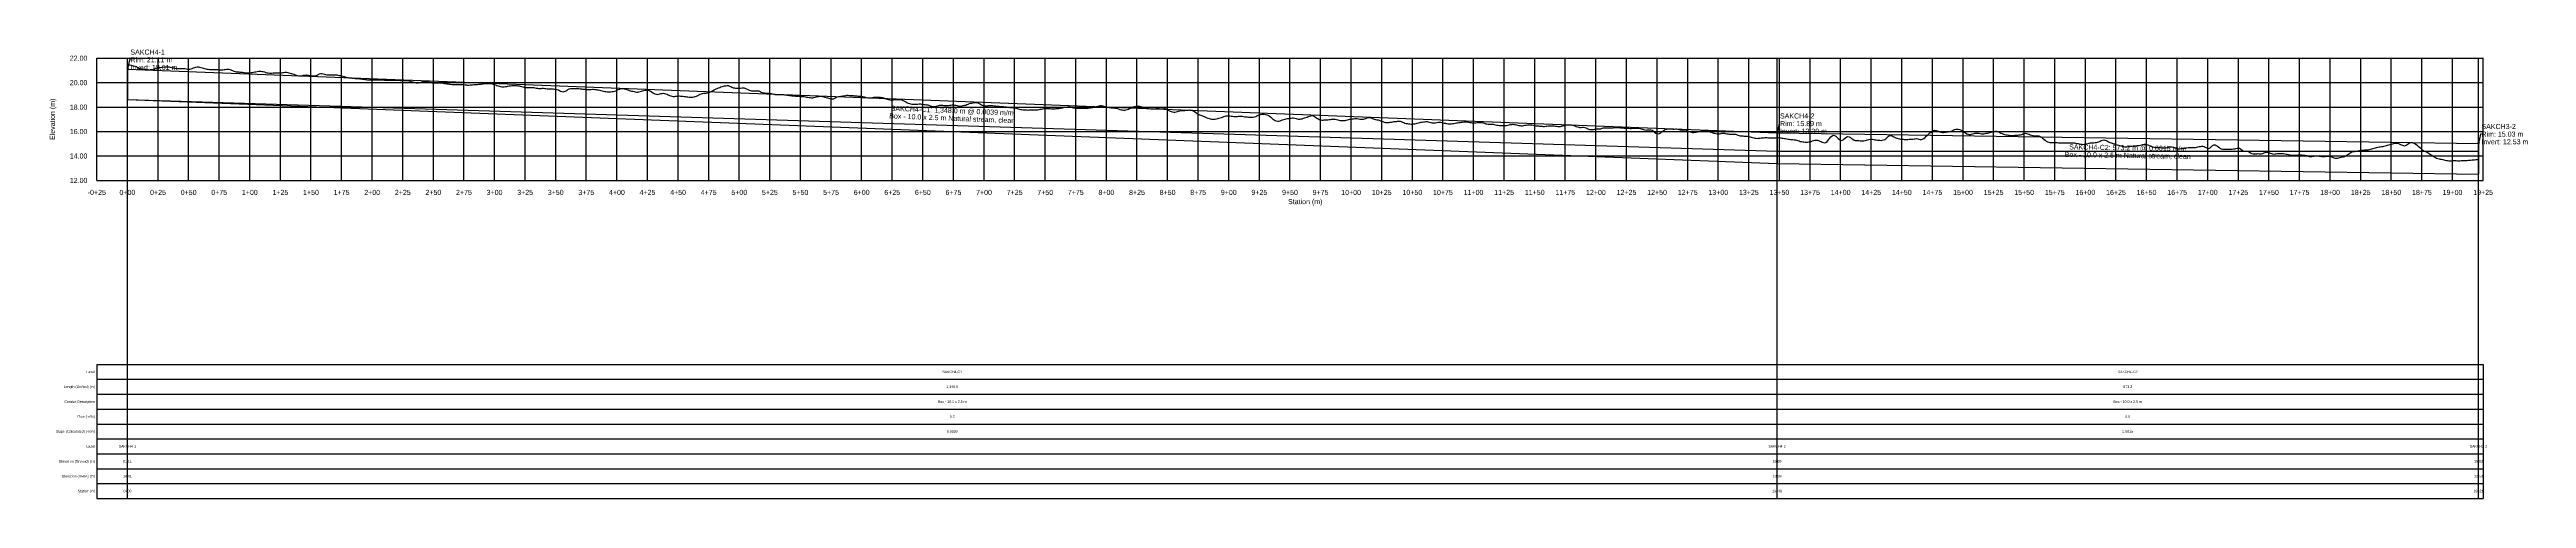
# Model space of a CAD drawing. Extents: x -64 to 1960, y -140 to 227.
import ezdxf
from ezdxf.enums import TextEntityAlignment as Align

# ---------------------------------------------------------------- set-up
doc = ezdxf.new("R2010")
doc.units = 0
for name, color, linetype in [('Annotation', 7, 'Continuous'), ('Annotation_Table', 254, 'Continuous'), ('Crown', 7, 'Continuous'), ('Grid', 254, 'Continuous'), ('Grid_Text', 7, 'Continuous'), ('Ground_Elevation', 3, 'Continuous'), ('Hydraulic_Grade', 5, 'Continuous'), ('Invert', 7, 'Continuous'), ('Structure', 7, 'Continuous')]:
    doc.layers.add(name, color=color, linetype=linetype)

msp = doc.modelspace()

# ---------------------------------------------------------------- linework, layer by layer
at = {"layer": 'Annotation', "color": 0}
for points in [[(0, 211.12), (-0.2, 212.1), (0.59, 211.92)], [(1348, 158.9), (1347.8, 159.88), (1348.59, 159.7)], [(1921.2, 150.27), (1921, 151.25), (1921.79, 151.07)]]:
    msp.add_lwpolyline(points, close=True, dxfattribs=at)
for points in [[(2.44, 218.74), (1.7, 218.74), (0, 211.12)], [(1350.44, 166.52), (1349.7, 166.52), (1348, 158.9)], [(1923.64, 157.89), (1922.9, 157.89), (1921.2, 150.27)]]:
    msp.add_lwpolyline(points, dxfattribs=at)
at = {"layer": 'Annotation_Table', "color": 254}
for points in [[(0, -140.21), (0, 220)], [(1348, -140.21), (1348, 220)], [(1921.2, -140.21), (1921.2, 220)], [(-25, -30.48), (1924.95, -30.48)], [(-25, -30.48), (-25, -140.21)], [(1924.95, -30.48), (1924.95, -140.21)], [(-25, -42.67), (1924.95, -42.67)], [(-25, -54.86), (1924.95, -54.86)], [(-25, -67.06), (1924.95, -67.06)], [(-25, -79.25), (1924.95, -79.25)], [(-25, -91.44), (1924.95, -91.44)], [(-25, -103.63), (1924.95, -103.63)], [(-25, -115.82), (1924.95, -115.82)], [(-25, -128.02), (1924.95, -128.02)], [(-25, -140.21), (1924.95, -140.21)]]:
    msp.add_lwpolyline(points, dxfattribs=at)
at = {"layer": 'Crown', "color": 0}
for points in [[(0, 211.12), (0, 211.12)], [(0, 211.12), (1348, 158.9)], [(1348, 158.9), (1348, 158.9)], [(1348, 158.9), (1921.2, 150.27)], [(1921.2, 150.27), (1921.2, 150.27)]]:
    msp.add_lwpolyline(points, dxfattribs=at)
at = {"layer": 'Grid', "color": 254}
for points in [[(-25, 220), (1925, 220)], [(-25, 120), (-25, 220)], [(0, 120), (0, 220)], [(25, 120), (25, 220)], [(50, 120), (50, 220)], [(75, 120), (75, 220)], [(100, 120), (100, 220)], [(125, 120), (125, 220)], [(150, 120), (150, 220)], [(175, 120), (175, 220)], [(200, 120), (200, 220)], [(225, 120), (225, 220)], [(250, 120), (250, 220)], [(275, 120), (275, 220)], [(300, 120), (300, 220)], [(325, 120), (325, 220)], [(350, 120), (350, 220)], [(375, 120), (375, 220)], [(400, 120), (400, 220)], [(425, 120), (425, 220)], [(450, 120), (450, 220)], [(475, 120), (475, 220)], [(500, 120), (500, 220)], [(525, 120), (525, 220)], [(550, 120), (550, 220)], [(575, 120), (575, 220)], [(600, 120), (600, 220)], [(625, 120), (625, 220)], [(650, 120), (650, 220)], [(675, 120), (675, 220)], [(700, 120), (700, 220)], [(725, 120), (725, 220)], [(750, 120), (750, 220)], [(775, 120), (775, 220)], [(800, 120), (800, 220)], [(825, 120), (825, 220)], [(850, 120), (850, 220)], [(875, 120), (875, 220)], [(900, 120), (900, 220)], [(925, 120), (925, 220)], [(950, 120), (950, 220)], [(975, 120), (975, 220)], [(1000, 120), (1000, 220)], [(1025, 120), (1025, 220)], [(1050, 120), (1050, 220)], [(1075, 120), (1075, 220)], [(1100, 120), (1100, 220)], [(1125, 120), (1125, 220)], [(1150, 120), (1150, 220)], [(1175, 120), (1175, 220)], [(1200, 120), (1200, 220)], [(1225, 120), (1225, 220)], [(1250, 120), (1250, 220)], [(1275, 120), (1275, 220)], [(1300, 120), (1300, 220)], [(1325, 120), (1325, 220)], [(1350, 120), (1350, 220)], [(1375, 120), (1375, 220)], [(1400, 120), (1400, 220)], [(1425, 120), (1425, 220)], [(1450, 120), (1450, 220)], [(1475, 120), (1475, 220)], [(1500, 120), (1500, 220)], [(1525, 120), (1525, 220)], [(1550, 120), (1550, 220)], [(1575, 120), (1575, 220)], [(1600, 120), (1600, 220)], [(1625, 120), (1625, 220)], [(1650, 120), (1650, 220)], [(1675, 120), (1675, 220)], [(1700, 120), (1700, 220)], [(1725, 120), (1725, 220)], [(1750, 120), (1750, 220)], [(1775, 120), (1775, 220)], [(1800, 120), (1800, 220)], [(1825, 120), (1825, 220)], [(1850, 120), (1850, 220)], [(1875, 120), (1875, 220)], [(1900, 120), (1900, 220)], [(1925, 120), (1925, 220)], [(-25, 200), (1925, 200)], [(-25, 180), (1925, 180)], [(-25, 160), (1925, 160)], [(-25, 140), (1925, 140)], [(-25, 120), (1925, 120)]]:
    msp.add_lwpolyline(points, dxfattribs=at)
at = {"layer": 'Ground_Elevation', "color": 3}
msp.add_lwpolyline([(0, 214.74), (1, 214.62), (2, 214.48), (3, 214.31), (4, 214.11), (5, 213.86), (6, 213.52), (7, 213.12), (8, 212.64), (9, 212.08), (10, 211.61), (11, 211.34), (12, 211.23), (13, 211.19), (14, 211.14), (15, 211.02), (16, 210.85), (17, 210.67), (18, 210.58), (19, 210.63), (20, 210.79), (21, 211.07), (22, 211.42), (23, 211.74), (24, 211.99), (25, 212.17), (26, 212.33), (27, 212.48), (28, 212.61), (29, 212.72), (30, 212.81), (31, 212.89), (32, 212.93), (33, 212.91), (34, 212.81), (35, 212.64), (36, 212.45), (37, 212.24), (38, 212.03), (39, 211.83), (40, 211.67), (41, 211.54), (42, 211.47), (43, 211.5), (44, 211.58), (45, 211.65), (46, 211.63), (47, 211.51), (48, 211.31), (49, 211.13), (50, 211.04), (51, 211.13), (52, 211.36), (53, 211.68), (54, 212.06), (55, 212.44), (56, 212.76), (57, 212.94), (58, 212.92), (59, 212.76), (60, 212.53), (61, 212.24), (62, 211.93), (63, 211.63), (64, 211.35), (65, 211.1), (66, 210.95), (67, 210.88), (68, 210.84), (69, 210.77), (70, 210.71), (71, 210.72), (72, 210.75), (73, 210.75), (74, 210.65), (75, 210.53), (76, 210.46), (77, 210.49), (78, 210.6), (79, 210.75), (80, 210.87), (81, 210.97), (82, 211), (83, 210.92), (84, 210.68), (85, 210.31), (86, 209.88), (87, 209.47), (88, 209.13), (89, 208.92), (90, 208.8), (91, 208.72), (92, 208.68), (93, 208.61), (94, 208.48), (95, 208.32), (96, 208.16), (97, 208.06), (98, 208.03), (99, 208.02), (100, 208.06), (101, 208.17), (102, 208.36), (103, 208.56), (104, 208.75), (105, 208.97), (106, 209.19), (107, 209.36), (108, 209.38), (109, 209.33), (110, 209.22), (111, 209.02), (112, 208.74), (113, 208.41), (114, 208.09), (115, 207.9), (116, 207.82), (117, 207.82), (118, 207.87), (119, 207.96), (120, 208.03), (121, 208.05), (122, 208.05), (123, 208.05), (124, 208.03), (125, 208.05), (126, 208.13), (127, 208.25), (128, 208.38), (129, 208.49), (130, 208.5), (131, 208.39), (132, 208.16), (133, 207.89), (134, 207.55), (135, 207.19), (136, 206.81), (137, 206.43), (138, 206.06), (139, 205.77), (140, 205.59), (141, 205.56), (142, 205.63), (143, 205.8), (144, 206.03), (145, 206.26), (146, 206.35), (147, 206.25), (148, 205.99), (149, 205.73), (150, 205.54), (151, 205.49), (152, 205.51), (153, 205.6), (154, 205.81), (155, 206.17), (156, 206.67), (157, 207.22), (158, 207.51), (159, 207.42), (160, 207.17), (161, 206.9), (162, 206.64), (163, 206.45), (164, 206.35), (165, 206.36), (166, 206.43), (167, 206.49), (168, 206.52), (169, 206.5), (170, 206.4), (171, 206.28), (172, 206.14), (173, 205.96), (174, 205.74), (175, 205.48), (176, 205.19), (177, 204.91), (178, 204.63), (179, 204.34), (180, 204.12), (181, 203.97), (182, 203.88), (183, 203.82), (184, 203.75), (185, 203.65), (186, 203.48), (187, 203.35), (188, 203.31), (189, 203.28), (190, 203.21), (191, 203.08), (192, 202.96), (193, 202.84), (194, 202.69), (195, 202.54), (196, 202.43), (197, 202.38), (198, 202.35), (199, 202.28), (200, 202.2), (201, 202.18), (202, 202.21), (203, 202.24), (204, 202.27), (205, 202.32), (206, 202.35), (207, 202.33), (208, 202.27), (209, 202.18), (210, 202.06), (211, 201.98), (212, 201.97), (213, 202.01), (214, 202.04), (215, 202.01), (216, 201.96), (217, 202), (218, 202.07), (219, 202.09), (220, 202.05), (221, 201.98), (222, 201.93), (223, 201.88), (224, 201.8), (225, 201.72), (226, 201.7), (227, 201.72), (228, 201.72), (229, 201.68), (230, 201.58), (231, 201.38), (232, 201.06), (233, 200.65), (234, 200.29), (235, 200.01), (236, 199.81), (237, 199.74), (238, 199.85), (239, 200.11), (240, 200.38), (241, 200.57), (242, 200.7), (243, 200.79), (244, 200.84), (245, 200.8), (246, 200.66), (247, 200.44), (248, 200.2), (249, 199.97), (250, 199.8), (251, 199.72), (252, 199.74), (253, 199.8), (254, 199.88), (255, 199.92), (256, 199.88), (257, 199.77), (258, 199.62), (259, 199.43), (260, 199.24), (261, 199.09), (262, 198.95), (263, 198.82), (264, 198.69), (265, 198.56), (266, 198.47), (267, 198.43), (268, 198.45), (269, 198.49), (270, 198.53), (271, 198.58), (272, 198.62), (273, 198.59), (274, 198.52), (275, 198.4), (276, 198.26), (277, 198.14), (278, 198.07), (279, 198.07), (280, 198.1), (281, 198.2), (282, 198.32), (283, 198.44), (284, 198.52), (285, 198.56), (286, 198.62), (287, 198.68), (288, 198.76), (289, 198.85), (290, 198.95), (291, 199.09), (292, 199.21), (293, 199.3), (294, 199.36), (295, 199.38), (296, 199.33), (297, 199.21), (298, 199.03), (299, 198.79), (300, 198.49), (301, 198.13), (302, 197.74), (303, 197.37), (304, 197.08), (305, 196.86), (306, 196.71), (307, 196.64), (308, 196.67), (309, 196.8), (310, 196.97), (311, 197.15), (312, 197.32), (313, 197.46), (314, 197.55), (315, 197.61), (316, 197.63), (317, 197.63), (318, 197.58), (319, 197.47), (320, 197.32), (321, 197.17), (322, 196.98), (323, 196.71), (324, 196.41), (325, 196.17), (326, 196.02), (327, 195.96), (328, 195.97), (329, 196.03), (330, 196.13), (331, 196.17), (332, 196.06), (333, 195.82), (334, 195.59), (335, 195.43), (336, 195.35), (337, 195.32), (338, 195.33), (339, 195.36), (340, 195.37), (341, 195.3), (342, 195.16), (343, 194.99), (344, 194.89), (345, 194.85), (346, 194.85), (347, 194.86), (348, 194.86), (349, 194.8), (350, 194.66), (351, 194.44), (352, 194.07), (353, 193.58), (354, 193.05), (355, 192.64), (356, 192.49), (357, 192.7), (358, 193.14), (359, 193.71), (360, 194.29), (361, 194.81), (362, 195.17), (363, 195.33), (364, 195.29), (365, 195.2), (366, 195.14), (367, 195.13), (368, 195.14), (369, 195.1), (370, 195), (371, 194.88), (372, 194.77), (373, 194.66), (374, 194.58), (375, 194.51), (376, 194.46), (377, 194.45), (378, 194.48), (379, 194.53), (380, 194.56), (381, 194.54), (382, 194.47), (383, 194.37), (384, 194.24), (385, 194.07), (386, 193.82), (387, 193.53), (388, 193.25), (389, 193.01), (390, 192.84), (391, 192.71), (392, 192.6), (393, 192.55), (394, 192.56), (395, 192.6), (396, 192.69), (397, 192.84), (398, 193.03), (399, 193.33), (400, 193.76), (401, 194.29), (402, 194.78), (403, 195.11), (404, 195.22), (405, 195.18), (406, 194.99), (407, 194.69), (408, 194.35), (409, 194.01), (410, 193.7), (411, 193.42), (412, 193.16), (413, 192.91), (414, 192.67), (415, 192.47), (416, 192.32), (417, 192.27), (418, 192.38), (419, 192.63), (420, 192.94), (421, 193.25), (422, 193.55), (423, 193.81), (424, 193.97), (425, 193.96), (426, 193.73), (427, 193.33), (428, 192.75), (429, 192.05), (430, 191.34), (431, 190.78), (432, 190.45), (433, 190.36), (434, 190.5), (435, 190.75), (436, 191.02), (437, 191.21), (438, 191.3), (439, 191.22), (440, 190.93), (441, 190.48), (442, 190.01), (443, 189.53), (444, 189.14), (445, 188.91), (446, 188.78), (447, 188.75), (448, 188.81), (449, 188.93), (450, 189.04), (451, 189.09), (452, 189.04), (453, 188.97), (454, 188.86), (455, 188.76), (456, 188.65), (457, 188.52), (458, 188.37), (459, 188.15), (460, 188.02), (461, 188.01), (462, 188.1), (463, 188.3), (464, 188.59), (465, 189.05), (466, 189.59), (467, 190.15), (468, 190.61), (469, 190.99), (470, 191.24), (471, 191.41), (472, 191.49), (473, 191.53), (474, 191.61), (475, 191.83), (476, 192.21), (477, 192.75), (478, 193.33), (479, 193.91), (480, 194.43), (481, 194.92), (482, 195.35), (483, 195.74), (484, 196.1), (485, 196.47), (486, 196.83), (487, 197.11), (488, 197.34), (489, 197.5), (490, 197.6), (491, 197.57), (492, 197.24), (493, 196.72), (494, 196.23), (495, 195.89), (496, 195.64), (497, 195.51), (498, 195.45), (499, 195.44), (500, 195.5), (501, 195.6), (502, 195.74), (503, 195.84), (504, 195.73), (505, 195.35), (506, 194.81), (507, 194.28), (508, 193.87), (509, 193.58), (510, 193.4), (511, 193.31), (512, 193.3), (513, 193.35), (514, 193.43), (515, 193.42), (516, 193.22), (517, 192.81), (518, 192.34), (519, 191.94), (520, 191.71), (521, 191.57), (522, 191.49), (523, 191.44), (524, 191.4), (525, 191.34), (526, 191.16), (527, 190.9), (528, 190.64), (529, 190.44), (530, 190.33), (531, 190.29), (532, 190.3), (533, 190.32), (534, 190.35), (535, 190.34), (536, 190.26), (537, 190.15), (538, 190.01), (539, 189.86), (540, 189.71), (541, 189.54), (542, 189.4), (543, 189.32), (544, 189.24), (545, 189.16), (546, 189.08), (547, 189.01), (548, 188.93), (549, 188.85), (550, 188.77), (551, 188.7), (552, 188.64), (553, 188.57), (554, 188.43), (555, 188.23), (556, 188.03), (557, 187.87), (558, 187.75), (559, 187.7), (560, 187.71), (561, 187.85), (562, 188.08), (563, 188.33), (564, 188.55), (565, 188.73), (566, 188.83), (567, 188.82), (568, 188.67), (569, 188.43), (570, 188.13), (571, 187.85), (572, 187.57), (573, 187.29), (574, 186.99), (575, 186.78), (576, 186.7), (577, 186.87), (578, 187.32), (579, 187.88), (580, 188.37), (581, 188.66), (582, 188.79), (583, 188.87), (584, 188.97), (585, 189.09), (586, 189.27), (587, 189.5), (588, 189.74), (589, 189.79), (590, 189.62), (591, 189.49), (592, 189.42), (593, 189.36), (594, 189.26), (595, 189.16), (596, 189.1), (597, 189.07), (598, 189.01), (599, 188.9), (600, 188.75), (601, 188.58), (602, 188.36), (603, 188.11), (604, 187.86), (605, 187.67), (606, 187.58), (607, 187.59), (608, 187.71), (609, 187.89), (610, 188.08), (611, 188.19), (612, 188.24), (613, 188.25), (614, 188.21), (615, 188.13), (616, 187.99), (617, 187.78), (618, 187.5), (619, 187.17), (620, 186.81), (621, 186.44), (622, 186.11), (623, 185.87), (624, 185.77), (625, 185.85), (626, 186), (627, 186.16), (628, 186.24), (629, 186.24), (630, 186.21), (631, 186.17), (632, 186.09), (633, 185.89), (634, 185.48), (635, 184.91), (636, 184.28), (637, 183.73), (638, 183.22), (639, 182.81), (640, 182.57), (641, 182.48), (642, 182.47), (643, 182.47), (644, 182.47), (645, 182.49), (646, 182.51), (647, 182.54), (648, 182.55), (649, 182.5), (650, 182.39), (651, 182.26), (652, 182.13), (653, 181.97), (654, 181.76), (655, 181.49), (656, 181.17), (657, 180.86), (658, 180.59), (659, 180.47), (660, 180.55), (661, 180.84), (662, 181.15), (663, 181.38), (664, 181.5), (665, 181.54), (666, 181.47), (667, 181.34), (668, 181.24), (669, 181.22), (670, 181.29), (671, 181.41), (672, 181.53), (673, 181.64), (674, 181.73), (675, 181.75), (676, 181.7), (677, 181.59), (678, 181.37), (679, 181.07), (680, 180.83), (681, 180.77), (682, 180.97), (683, 181.26), (684, 181.46), (685, 181.7), (686, 182.05), (687, 182.52), (688, 182.92), (689, 183.11), (690, 183.34), (691, 183.62), (692, 183.82), (693, 183.85), (694, 183.71), (695, 183.4), (696, 182.95), (697, 182.39), (698, 181.83), (699, 181.37), (700, 181.09), (701, 180.98), (702, 181.02), (703, 181.12), (704, 181.24), (705, 181.33), (706, 181.35), (707, 181.28), (708, 181.12), (709, 180.94), (710, 180.79), (711, 180.69), (712, 180.63), (713, 180.58), (714, 180.55), (715, 180.52), (716, 180.44), (717, 180.32), (718, 180.16), (719, 179.99), (720, 179.86), (721, 179.79), (722, 179.73), (723, 179.64), (724, 179.53), (725, 179.38), (726, 179.16), (727, 178.88), (728, 178.55), (729, 178.28), (730, 178.07), (731, 177.92), (732, 177.82), (733, 177.75), (734, 177.67), (735, 177.63), (736, 177.62), (737, 177.65), (738, 177.7), (739, 177.74), (740, 177.74), (741, 177.73), (742, 177.71), (743, 177.75), (744, 177.85), (745, 178.01), (746, 178.2), (747, 178.41), (748, 178.62), (749, 178.77), (750, 178.87), (751, 178.91), (752, 178.89), (753, 178.83), (754, 178.76), (755, 178.69), (756, 178.67), (757, 178.67), (758, 178.69), (759, 178.74), (760, 178.81), (761, 178.9), (762, 179.01), (763, 179.15), (764, 179.34), (765, 179.59), (766, 179.85), (767, 180.07), (768, 180.2), (769, 180.2), (770, 180.09), (771, 179.93), (772, 179.7), (773, 179.45), (774, 179.28), (775, 179.2), (776, 179.17), (777, 179.19), (778, 179.22), (779, 179.24), (780, 179.23), (781, 179.21), (782, 179.16), (783, 179.11), (784, 179.13), (785, 179.23), (786, 179.36), (787, 179.48), (788, 179.58), (789, 179.73), (790, 179.92), (791, 180.16), (792, 180.46), (793, 180.83), (794, 181.16), (795, 181.36), (796, 181.36), (797, 181.16), (798, 180.86), (799, 180.55), (800, 180.24), (801, 179.96), (802, 179.73), (803, 179.55), (804, 179.44), (805, 179.37), (806, 179.3), (807, 179.2), (808, 179.02), (809, 178.75), (810, 178.45), (811, 178.15), (812, 177.88), (813, 177.68), (814, 177.57), (815, 177.62), (816, 177.8), (817, 178.1), (818, 178.43), (819, 178.82), (820, 179.26), (821, 179.74), (822, 180.16), (823, 180.52), (824, 180.74), (825, 180.85), (826, 180.87), (827, 180.79), (828, 180.59), (829, 180.22), (830, 179.79), (831, 179.45), (832, 179.23), (833, 179.07), (834, 178.92), (835, 178.8), (836, 178.69), (837, 178.59), (838, 178.49), (839, 178.45), (840, 178.55), (841, 178.78), (842, 179.08), (843, 179.39), (844, 179.65), (845, 179.76), (846, 179.66), (847, 179.33), (848, 178.81), (849, 178.2), (850, 177.66), (851, 177.18), (852, 176.76), (853, 176.4), (854, 176.11), (855, 175.9), (856, 175.85), (857, 176.04), (858, 176.43), (859, 176.73), (860, 176.98), (861, 177.15), (862, 177.23), (863, 177.28), (864, 177.33), (865, 177.39), (866, 177.48), (867, 177.58), (868, 177.65), (869, 177.61), (870, 177.41), (871, 177.04), (872, 176.41), (873, 175.56), (874, 174.8), (875, 174.22), (876, 173.77), (877, 173.41), (878, 173.03), (879, 172.62), (880, 172.19), (881, 171.77), (882, 171.33), (883, 170.94), (884, 170.59), (885, 170.31), (886, 170.11), (887, 170.01), (888, 170.04), (889, 170.2), (890, 170.44), (891, 170.72), (892, 170.99), (893, 171.28), (894, 171.56), (895, 171.88), (896, 172.22), (897, 172.52), (898, 172.78), (899, 172.95), (900, 172.99), (901, 172.88), (902, 172.67), (903, 172.49), (904, 172.37), (905, 172.32), (906, 172.33), (907, 172.4), (908, 172.53), (909, 172.62), (910, 172.59), (911, 172.45), (912, 172.28), (913, 172.13), (914, 172.01), (915, 171.91), (916, 171.81), (917, 171.73), (918, 171.69), (919, 171.7), (920, 171.8), (921, 172.03), (922, 172.38), (923, 172.82), (924, 173.29), (925, 173.72), (926, 174.06), (927, 174.22), (928, 174.22), (929, 174.09), (930, 173.93), (931, 173.76), (932, 173.46), (933, 172.91), (934, 172.08), (935, 171.14), (936, 170.24), (937, 169.53), (938, 169.03), (939, 168.71), (940, 168.55), (941, 168.6), (942, 168.89), (943, 169.27), (944, 169.61), (945, 169.87), (946, 170.12), (947, 170.36), (948, 170.56), (949, 170.74), (950, 170.89), (951, 171.05), (952, 171.15), (953, 171.11), (954, 170.91), (955, 170.61), (956, 170.35), (957, 170.21), (958, 170.19), (959, 170.29), (960, 170.52), (961, 170.85), (962, 171.22), (963, 171.55), (964, 171.88), (965, 172.25), (966, 172.65), (967, 172.93), (968, 173), (969, 172.81), (970, 172.4), (971, 171.78), (972, 171.02), (973, 170.3), (974, 169.79), (975, 169.53), (976, 169.44), (977, 169.43), (978, 169.45), (979, 169.48), (980, 169.55), (981, 169.66), (982, 169.8), (983, 169.96), (984, 170.11), (985, 170.19), (986, 170.18), (987, 170.06), (988, 169.84), (989, 169.58), (990, 169.36), (991, 169.17), (992, 169.07), (993, 169.06), (994, 169.1), (995, 169.17), (996, 169.34), (997, 169.59), (998, 169.86), (999, 170.1), (1000, 170.28), (1001, 170.39), (1002, 170.48), (1003, 170.56), (1004, 170.59), (1005, 170.55), (1006, 170.43), (1007, 170.26), (1008, 170.11), (1009, 170.04), (1010, 170.1), (1011, 170.35), (1012, 170.73), (1013, 171.15), (1014, 171.41), (1015, 171.45), (1016, 171.25), (1017, 170.87), (1018, 170.48), (1019, 170.16), (1020, 169.93), (1021, 169.71), (1022, 169.47), (1023, 169.2), (1024, 168.87), (1025, 168.51), (1026, 168.11), (1027, 167.74), (1028, 167.49), (1029, 167.4), (1030, 167.41), (1031, 167.5), (1032, 167.62), (1033, 167.76), (1034, 167.92), (1035, 168.09), (1036, 168.22), (1037, 168.34), (1038, 168.43), (1039, 168.47), (1040, 168.39), (1041, 168.14), (1042, 167.74), (1043, 167.29), (1044, 166.9), (1045, 166.68), (1046, 166.58), (1047, 166.44), (1048, 166.26), (1049, 166.14), (1050, 166.12), (1051, 166.21), (1052, 166.38), (1053, 166.61), (1054, 166.87), (1055, 167.13), (1056, 167.38), (1057, 167.6), (1058, 167.78), (1059, 167.92), (1060, 168.02), (1061, 168.09), (1062, 168.14), (1063, 168.08), (1064, 167.81), (1065, 167.47), (1066, 167.21), (1067, 167.05), (1068, 167.05), (1069, 167.21), (1070, 167.43), (1071, 167.58), (1072, 167.65), (1073, 167.59), (1074, 167.42), (1075, 167.19), (1076, 166.95), (1077, 166.73), (1078, 166.55), (1079, 166.4), (1080, 166.32), (1081, 166.31), (1082, 166.4), (1083, 166.53), (1084, 166.69), (1085, 166.85), (1086, 167), (1087, 167.15), (1088, 167.29), (1089, 167.43), (1090, 167.56), (1091, 167.7), (1092, 167.85), (1093, 167.97), (1094, 167.99), (1095, 167.83), (1096, 167.56), (1097, 167.38), (1098, 167.28), (1099, 167.21), (1100, 167.18), (1101, 167.19), (1102, 167.21), (1103, 167.3), (1104, 167.4), (1105, 167.48), (1106, 167.49), (1107, 167.35), (1108, 167.07), (1109, 166.75), (1110, 166.44), (1111, 166.18), (1112, 166.02), (1113, 165.97), (1114, 166.01), (1115, 166.06), (1116, 165.99), (1117, 165.79), (1118, 165.56), (1119, 165.33), (1120, 165.16), (1121, 165.06), (1122, 165.03), (1123, 165.02), (1124, 165.02), (1125, 165), (1126, 165.01), (1127, 165.05), (1128, 165.17), (1129, 165.39), (1130, 165.65), (1131, 165.85), (1132, 165.93), (1133, 165.87), (1134, 165.73), (1135, 165.54), (1136, 165.3), (1137, 165.06), (1138, 164.82), (1139, 164.67), (1140, 164.67), (1141, 164.83), (1142, 165.09), (1143, 165.3), (1144, 165.4), (1145, 165.46), (1146, 165.54), (1147, 165.52), (1148, 165.38), (1149, 165.12), (1150, 164.86), (1151, 164.69), (1152, 164.61), (1153, 164.56), (1154, 164.5), (1155, 164.42), (1156, 164.33), (1157, 164.25), (1158, 164.23), (1159, 164.31), (1160, 164.44), (1161, 164.59), (1162, 164.71), (1163, 164.75), (1164, 164.74), (1165, 164.68), (1166, 164.58), (1167, 164.46), (1168, 164.35), (1169, 164.26), (1170, 164.21), (1171, 164.22), (1172, 164.33), (1173, 164.56), (1174, 164.88), (1175, 165.2), (1176, 165.44), (1177, 165.56), (1178, 165.59), (1179, 165.55), (1180, 165.41), (1181, 165.19), (1182, 164.89), (1183, 164.55), (1184, 164.22), (1185, 163.87), (1186, 163.58), (1187, 163.43), (1188, 163.42), (1189, 163.48), (1190, 163.47), (1191, 163.28), (1192, 162.95), (1193, 162.53), (1194, 162.08), (1195, 161.73), (1196, 161.57), (1197, 161.6), (1198, 161.79), (1199, 162.03), (1200, 162.21), (1201, 162.25), (1202, 162.22), (1203, 162.21), (1204, 162.34), (1205, 162.68), (1206, 162.97), (1207, 163.01), (1208, 162.99), (1209, 162.95), (1210, 162.92), (1211, 162.91), (1212, 162.96), (1213, 163.05), (1214, 163.16), (1215, 163.28), (1216, 163.37), (1217, 163.4), (1218, 163.37), (1219, 163.28), (1220, 163.15), (1221, 163.02), (1222, 162.91), (1223, 162.83), (1224, 162.8), (1225, 162.83), (1226, 162.86), (1227, 162.65), (1228, 162.43), (1229, 162.57), (1230, 162.69), (1231, 162.71), (1232, 162.77), (1233, 162.83), (1234, 162.84), (1235, 162.76), (1236, 162.53), (1237, 162.25), (1238, 161.98), (1239, 161.62), (1240, 161.32), (1241, 161.25), (1242, 161.31), (1243, 161.4), (1244, 161.44), (1245, 161.34), (1246, 161), (1247, 160.32), (1248, 159.53), (1249, 158.77), (1250, 158.33), (1251, 158.2), (1252, 158.38), (1253, 158.86), (1254, 159.65), (1255, 160.58), (1256, 161.37), (1257, 161.85), (1258, 162.05), (1259, 162.21), (1260, 162.31), (1261, 162.29), (1262, 162.16), (1263, 162.02), (1264, 162.02), (1265, 162.19), (1266, 162.13), (1267, 161.86), (1268, 161.59), (1269, 161.38), (1270, 161.28), (1271, 161.29), (1272, 161.36), (1273, 161.43), (1274, 161.24), (1275, 160.68), (1276, 160.16), (1277, 159.73), (1278, 159.43), (1279, 159.29), (1280, 159.28), (1281, 159.39), (1282, 159.54), (1283, 159.73), (1284, 159.92), (1285, 160.11), (1286, 160.3), (1287, 160.54), (1288, 160.74), (1289, 160.85), (1290, 160.79), (1291, 160.61), (1292, 160.33), (1293, 159.96), (1294, 159.54), (1295, 159.14), (1296, 158.81), (1297, 158.55), (1298, 158.37), (1299, 158.23), (1300, 158.13), (1301, 158.12), (1302, 158.29), (1303, 158.64), (1304, 158.72), (1305, 158.55), (1306, 158.35), (1307, 158.18), (1308, 158.04), (1309, 157.96), (1310, 157.93), (1311, 157.93), (1312, 157.95), (1313, 157.96), (1314, 157.89), (1315, 157.56), (1316, 157.12), (1317, 156.76), (1318, 156.53), (1319, 156.41), (1320, 156.37), (1321, 156.35), (1322, 156.34), (1323, 156.31), (1324, 156.2), (1325, 156.01), (1326, 155.74), (1327, 155.45), (1328, 155.18), (1329, 154.91), (1330, 154.67), (1331, 154.48), (1332, 154.42), (1333, 154.47), (1334, 154.59), (1335, 154.73), (1336, 154.85), (1337, 154.96), (1338, 155.04), (1339, 155.09), (1340, 155.03), (1341, 154.92), (1342, 154.79), (1343, 154.73), (1344, 154.73), (1345, 154.78), (1346, 154.84), (1347, 154.92), (1348, 155), (1349, 155.03), (1350, 154.96), (1351, 154.83), (1352, 154.66), (1353, 154.49), (1354, 154.34), (1355, 154.19), (1356, 154.04), (1357, 153.88), (1358, 153.73), (1359, 153.58), (1360, 153.47), (1361, 153.41), (1362, 153.32), (1363, 153.17), (1364, 152.95), (1365, 152.64), (1366, 152.3), (1367, 151.99), (1368, 151.76), (1369, 151.6), (1370, 151.46), (1371, 151.35), (1372, 151.3), (1373, 151.34), (1374, 151.45), (1375, 151.66), (1376, 151.95), (1377, 152.29), (1378, 152.63), (1379, 152.91), (1380, 152.98), (1381, 152.86), (1382, 152.59), (1383, 152.2), (1384, 151.77), (1385, 151.39), (1386, 151.07), (1387, 150.89), (1388, 151.17), (1389, 151.98), (1390, 153.1), (1391, 154.42), (1392, 155.67), (1393, 156.56), (1394, 156.94), (1395, 156.82), (1396, 156.27), (1397, 155.4), (1398, 154.42), (1399, 153.55), (1400, 152.87), (1401, 152.67), (1402, 153.12), (1403, 153.95), (1404, 154.87), (1405, 155.56), (1406, 155.84), (1407, 155.63), (1408, 155.08), (1409, 154.38), (1410, 153.64), (1411, 153.04), (1412, 152.68), (1413, 152.58), (1414, 152.6), (1415, 152.6), (1416, 152.5), (1417, 152.38), (1418, 152.37), (1419, 152.51), (1420, 152.73), (1421, 153.02), (1422, 153.35), (1423, 153.62), (1424, 153.76), (1425, 153.79), (1426, 153.7), (1427, 153.51), (1428, 153.3), (1429, 153.13), (1430, 153.02), (1431, 152.92), (1432, 152.83), (1433, 152.79), (1434, 152.9), (1435, 153.1), (1436, 153.44), (1437, 154.12), (1438, 155.09), (1439, 156.1), (1440, 156.72), (1441, 156.81), (1442, 156.48), (1443, 155.96), (1444, 155.39), (1445, 154.86), (1446, 154.48), (1447, 154.21), (1448, 154.01), (1449, 153.87), (1450, 153.78), (1451, 153.7), (1452, 153.62), (1453, 153.52), (1454, 153.47), (1455, 153.53), (1456, 153.68), (1457, 153.78), (1458, 153.74), (1459, 153.77), (1460, 153.94), (1461, 154.14), (1462, 154.22), (1463, 154.12), (1464, 153.86), (1465, 153.57), (1466, 153.43), (1467, 153.66), (1468, 154.27), (1469, 155.18), (1470, 156.21), (1471, 157.17), (1472, 158.07), (1473, 158.85), (1474, 159.54), (1475, 160.23), (1476, 160.78), (1477, 161), (1478, 160.9), (1479, 160.6), (1480, 160.28), (1481, 159.87), (1482, 159.45), (1483, 159.23), (1484, 159.25), (1485, 159.38), (1486, 159.52), (1487, 159.64), (1488, 159.81), (1489, 160.05), (1490, 160.35), (1491, 160.71), (1492, 161.12), (1493, 161.58), (1494, 161.94), (1495, 162.07), (1496, 161.97), (1497, 161.71), (1498, 161.3), (1499, 160.79), (1500, 160.16), (1501, 159.48), (1502, 158.82), (1503, 158.25), (1504, 157.86), (1505, 157.69), (1506, 157.7), (1507, 157.86), (1508, 158.11), (1509, 158.4), (1510, 158.65), (1511, 158.78), (1512, 158.73), (1513, 158.54), (1514, 158.3), (1515, 158.16), (1516, 158.16), (1517, 158.26), (1518, 158.4), (1519, 158.56), (1520, 158.77), (1521, 159.02), (1522, 159.31), (1523, 159.61), (1524, 159.87), (1525, 160.1), (1526, 160.26), (1527, 160.3), (1528, 160.12), (1529, 159.72), (1530, 159.21), (1531, 158.71), (1532, 158.29), (1533, 157.95), (1534, 157.65), (1535, 157.39), (1536, 157.19), (1537, 157.03), (1538, 156.91), (1539, 156.83), (1540, 156.81), (1541, 156.85), (1542, 156.93), (1543, 157.02), (1544, 157.08), (1545, 157.12), (1546, 157.19), (1547, 157.38), (1548, 157.71), (1549, 158.07), (1550, 158.39), (1551, 158.55), (1552, 158.5), (1553, 158.21), (1554, 157.78), (1555, 157.34), (1556, 156.97), (1557, 156.71), (1558, 156.58), (1559, 156.56), (1560, 156.58), (1561, 156.54), (1562, 156.37), (1563, 156.02), (1564, 155.43), (1565, 154.65), (1566, 153.78), (1567, 152.95), (1568, 152.22), (1569, 151.64), (1570, 151.25), (1571, 151.06), (1572, 151.01), (1573, 151.06), (1574, 151.12), (1575, 151.11), (1576, 151.04), (1577, 150.92), (1578, 150.77), (1579, 150.67), (1580, 150.64), (1581, 150.65), (1582, 150.65), (1583, 150.64), (1584, 150.67), (1585, 150.75), (1586, 150.83), (1587, 150.86), (1588, 150.87), (1589, 150.87), (1590, 150.82), (1591, 150.68), (1592, 150.48), (1593, 150.28), (1594, 150.12), (1595, 149.95), (1596, 149.75), (1597, 149.56), (1598, 149.48), (1599, 149.56), (1600, 149.74), (1601, 149.97), (1602, 150.19), (1603, 150.43), (1604, 150.64), (1605, 150.78), (1606, 150.85), (1607, 150.89), (1608, 150.97), (1609, 151.09), (1610, 151.31), (1611, 151.68), (1612, 152.16), (1613, 152.63), (1614, 152.97), (1615, 153.09), (1616, 153), (1617, 152.66), (1618, 152.14), (1619, 151.56), (1620, 151.05), (1621, 150.67), (1622, 150.36), (1623, 150.08), (1624, 149.82), (1625, 149.54), (1626, 149.23), (1627, 148.89), (1628, 148.59), (1629, 148.33), (1630, 148.05), (1631, 147.79), (1632, 147.62), (1633, 147.57), (1634, 147.61), (1635, 147.69), (1636, 147.84), (1637, 148.02), (1638, 148.14), (1639, 148.22), (1640, 148.28), (1641, 148.38), (1642, 148.47), (1643, 148.57), (1644, 148.69), (1645, 148.88), (1646, 149.12), (1647, 149.39), (1648, 149.55), (1649, 149.55), (1650, 149.37), (1651, 149.06), (1652, 148.67), (1653, 148.24), (1654, 147.82), (1655, 147.45), (1656, 147.19), (1657, 147.08), (1658, 147.05), (1659, 147.02), (1660, 146.98), (1661, 146.89), (1662, 146.77), (1663, 146.65), (1664, 146.57), (1665, 146.57), (1666, 146.7), (1667, 146.95), (1668, 147.25), (1669, 147.47), (1670, 147.55), (1671, 147.45), (1672, 147.15), (1673, 146.75), (1674, 146.34), (1675, 146.02), (1676, 145.87), (1677, 145.91), (1678, 146.01), (1679, 146.11), (1680, 146.17), (1681, 146.3), (1682, 146.49), (1683, 146.69), (1684, 146.83), (1685, 146.93), (1686, 147), (1687, 147.06), (1688, 147.06), (1689, 147.04), (1690, 147.08), (1691, 147.23), (1692, 147.46), (1693, 147.67), (1694, 147.84), (1695, 147.93), (1696, 147.92), (1697, 147.72), (1698, 147.3), (1699, 146.76), (1700, 146.26), (1701, 146.12), (1702, 146.73), (1703, 147.75), (1704, 148.62), (1705, 149.07), (1706, 149.08), (1707, 148.7), (1708, 148.05), (1709, 147.24), (1710, 146.45), (1711, 145.85), (1712, 145.53), (1713, 145.48), (1714, 145.53), (1715, 145.57), (1716, 145.58), (1717, 145.59), (1718, 145.59), (1719, 145.61), (1720, 145.67), (1721, 145.79), (1722, 145.97), (1723, 146.18), (1724, 146.39), (1725, 146.54), (1726, 146.37), (1727, 145.56), (1728, 144.67), (1729, 144.18), (1730, 144.03), (1731, 144.02), (1732, 143.9), (1733, 143.56), (1734, 143.03), (1735, 142.48), (1736, 142.03), (1737, 141.77), (1738, 141.69), (1739, 141.76), (1740, 141.86), (1741, 141.91), (1742, 141.85), (1743, 141.77), (1744, 141.82), (1745, 142.09), (1746, 142.5), (1747, 142.89), (1748, 143.13), (1749, 143.12), (1750, 142.85), (1751, 142.44), (1752, 142.02), (1753, 141.72), (1754, 141.63), (1755, 141.73), (1756, 141.9), (1757, 142.04), (1758, 142.09), (1759, 142.08), (1760, 142.05), (1761, 142), (1762, 141.91), (1763, 141.77), (1764, 141.62), (1765, 141.44), (1766, 141.19), (1767, 140.92), (1768, 140.71), (1769, 140.58), (1770, 140.55), (1771, 140.59), (1772, 140.69), (1773, 140.79), (1774, 140.85), (1775, 140.87), (1776, 140.86), (1777, 140.85), (1778, 140.81), (1779, 140.71), (1780, 140.54), (1781, 140.27), (1782, 139.96), (1783, 139.71), (1784, 139.58), (1785, 139.6), (1786, 139.74), (1787, 139.91), (1788, 140.04), (1789, 140.13), (1790, 140.1), (1791, 139.98), (1792, 139.79), (1793, 139.61), (1794, 139.48), (1795, 139.49), (1796, 139.61), (1797, 139.78), (1798, 139.9), (1799, 139.92), (1800, 139.77), (1801, 139.44), (1802, 139.01), (1803, 138.62), (1804, 138.35), (1805, 138.24), (1806, 138.3), (1807, 138.5), (1808, 138.77), (1809, 139.04), (1810, 139.23), (1811, 139.39), (1812, 139.66), (1813, 140.14), (1814, 140.83), (1815, 141.58), (1816, 142.27), (1817, 142.93), (1818, 143.37), (1819, 143.55), (1820, 143.72), (1821, 143.89), (1822, 144.07), (1823, 144.26), (1824, 144.45), (1825, 144.62), (1826, 144.76), (1827, 144.86), (1828, 144.93), (1829, 144.98), (1830, 145.03), (1831, 145.13), (1832, 145.29), (1833, 145.51), (1834, 145.79), (1835, 146.11), (1836, 146.44), (1837, 146.75), (1838, 147.02), (1839, 147.24), (1840, 147.43), (1841, 147.58), (1842, 147.72), (1843, 147.88), (1844, 148.05), (1845, 148.26), (1846, 148.48), (1847, 148.73), (1848, 149.01), (1849, 149.29), (1850, 149.57), (1851, 149.88), (1852, 150.18), (1853, 150.44), (1854, 150.57), (1855, 150.48), (1856, 150.17), (1857, 149.71), (1858, 149.26), (1859, 148.87), (1860, 148.54), (1861, 148.44), (1862, 148.82), (1863, 149.51), (1864, 150.25), (1865, 150.77), (1866, 151.01), (1867, 150.98), (1868, 150.7), (1869, 150.21), (1870, 149.55), (1871, 148.84), (1872, 148.08), (1873, 147.23), (1874, 146.3), (1875, 145.38), (1876, 144.57), (1877, 143.99), (1878, 143.55), (1879, 143.06), (1880, 142.49), (1881, 141.92), (1882, 141.34), (1883, 140.73), (1884, 140.08), (1885, 139.43), (1886, 138.81), (1887, 138.29), (1888, 137.91), (1889, 137.66), (1890, 137.53), (1891, 137.36), (1892, 137.13), (1893, 136.89), (1894, 136.63), (1895, 136.39), (1896, 136.2), (1897, 136.08), (1898, 136.07), (1899, 136.11), (1900, 136.19), (1901, 136.23), (1902, 136.22), (1903, 136.18), (1904, 136.15), (1905, 136.14), (1906, 136.16), (1907, 136.2), (1908, 136.26), (1909, 136.33), (1910, 136.38), (1911, 136.38), (1912, 136.38), (1913, 136.46), (1914, 136.58), (1915, 136.68), (1916, 136.78), (1917, 136.88), (1918, 136.99), (1919, 137.1), (1920, 137.24), (1921.2, 137.24)], dxfattribs=at)
at = {"layer": 'Hydraulic_Grade', "color": 5}
for points in [[(0, 186.12), (1348, 143.96)], [(1348, 143.96), (1348, 143.96)], [(1348, 143.96), (1921.2, 143.96)], [(1921.2, 143.96), (1921.2, 143.96), (1921.2, 143.96)]]:
    msp.add_lwpolyline(points, dxfattribs=at)
at = {"layer": 'Invert', "color": 0}
for points in [[(0, 186.12), (0, 186.12)], [(0, 186.12), (1348, 133.9)], [(1348, 133.9), (1348, 133.9)], [(1348, 133.9), (1921.2, 125.27)], [(1921.2, 125.27), (1921.2, 125.27)]]:
    msp.add_lwpolyline(points, dxfattribs=at)
at = {"layer": 'Structure', "color": 0}
for points in [[(0, 211.12), (0, 186.12)], [(0, 211.12), (0, 186.12)], [(1348, 158.9), (1348, 133.9)], [(1348, 158.9), (1348, 133.9)], [(1921.2, 150.27), (1921.2, 125.27)], [(1921.2, 150.27), (1921.2, 125.27)]]:
    msp.add_lwpolyline(points, dxfattribs=at)

# ---------------------------------------------------------------- texts
at = {"layer": 'Annotation', "color": 0}
for s, height, p in [('SAKCH4-1', 4.167, (2.44, 224.99)), ('Rim: 21.11 m', 4.1667, (2.44, 218.74)), ('Invert: 18.61 m', 4.1667, (2.44, 212.49)), ('SAKCH4-2', 4.167, (1350.44, 172.77)), ('Rim: 15.89 m', 4.1667, (1350.44, 166.52)), ('Invert: 13.39 m', 4.1667, (1350.44, 160.27)), ('SAKCH3-2', 4.167, (1923.64, 164.14)), ('Rim: 15.03 m', 4.1667, (1923.64, 157.89)), ('Invert: 12.53 m', 4.1667, (1923.64, 151.64))]:
    msp.add_text(s, height=height, dxfattribs=at).set_placement(p, align=Align.MIDDLE_LEFT)
for s, rotation, p in [('Box - 10.0 x 2.5 m Natural stream, clean', 357.78154, (674, 170.9)), ('SAKCH4-C1: 1,348.0 m @ 0.0039 m/m', 357.78154, (674, 177.15)), ('Box - 10.0 x 2.5 m Natural stream, clean', 359.13742, (1634.6, 140.48)), ('SAKCH4-C2: 573.2 m @ 0.0015 m/m', 359.13742, (1634.6, 146.72))]:
    msp.add_text(s, height=4.1667, rotation=rotation, dxfattribs=at).set_placement(p, align=Align.MIDDLE_CENTER)
at = {"layer": 'Annotation_Table', "color": 0}
for s, height, p in [('Label', 2.083, (-26.52, -36.58)), ('Length (Unified) (m)', 2.0833, (-26.52, -48.77)), ('Conduit Description', 2.0833, (-26.52, -60.96)), ('Flow (m³/s)', 2.0833, (-26.52, -73.15)), ('Slope (Calculated) (m/m)', 2.0833, (-26.52, -85.34)), ('Label', 2.083, (-26.52, -97.54)), ('Elevation (Ground) (m)', 2.0833, (-26.52, -109.73)), ('Elevation (Invert) (m)', 2.0833, (-26.52, -121.92)), ('Station (m)', 2.0833, (-26.52, -134.11))]:
    msp.add_text(s, height=height, dxfattribs=at).set_placement(p, align=Align.MIDDLE_RIGHT)
for s, height, p in [('SAKCH4-C1', 2.083, (674, -36.58)), ('SAKCH4-C2', 2.083, (1634.6, -36.58)), ('Box - 10.0 x 2.5 m', 2.0833, (674, -60.96)), ('1,348.0', 2.083, (674, -48.77)), ('Box - 10.0 x 2.5 m', 2.0833, (1634.6, -60.96)), ('573.2', 2.083, (1634.6, -48.77)), ('0.0', 2.083, (674, -73.15)), ('0.0', 2.083, (1634.6, -73.15)), ('SAKCH4-1', 2.083, (0, -97.54)), ('0.0039', 2.083, (674, -85.34)), ('SAKCH4-2', 2.083, (1348, -97.54)), ('0.0015', 2.083, (1634.6, -85.34)), ('SAKCH3-2', 2.083, (1921.2, -97.54)), ('21.11', 2.083, (0, -109.73)), ('18.61', 2.083, (0, -121.92)), ('15.89', 2.083, (1348, -109.73)), ('13.39', 2.083, (1348, -121.92)), ('15.03', 2.083, (1921.2, -109.73)), ('12.53', 2.083, (1921.2, -121.92)), ('0+00', 2.083, (0, -134.11)), ('13+48', 2.083, (1348, -134.11)), ('19+21', 2.083, (1921.2, -134.11))]:
    msp.add_text(s, height=height, dxfattribs=at).set_placement(p, align=Align.MIDDLE_CENTER)
at = {"layer": 'Grid_Text', "color": 0}
for s, p in [('22.00', (-32.7, 220)), ('20.00', (-32.7, 200)), ('18.00', (-32.7, 180)), ('16.00', (-32.7, 160)), ('14.00', (-32.7, 140)), ('12.00', (-32.7, 120))]:
    msp.add_text(s, height=4.167, dxfattribs=at).set_placement(p, align=Align.MIDDLE_RIGHT)
msp.add_text('Elevation (m)', height=4.1667, rotation=90, dxfattribs=at).set_placement((-58, 170), align=Align.BOTTOM_CENTER)
for s, height, p in [('-0+25', 4.167, (-25, 112.3)), ('0+00', 4.167, (0, 112.3)), ('0+25', 4.167, (25, 112.3)), ('0+50', 4.167, (50, 112.3)), ('0+75', 4.167, (75, 112.3)), ('1+00', 4.167, (100, 112.3)), ('1+25', 4.167, (125, 112.3)), ('1+50', 4.167, (150, 112.3)), ('1+75', 4.167, (175, 112.3)), ('2+00', 4.167, (200, 112.3)), ('2+25', 4.167, (225, 112.3)), ('2+50', 4.167, (250, 112.3)), ('2+75', 4.167, (275, 112.3)), ('3+00', 4.167, (300, 112.3)), ('3+25', 4.167, (325, 112.3)), ('3+50', 4.167, (350, 112.3)), ('3+75', 4.167, (375, 112.3)), ('4+00', 4.167, (400, 112.3)), ('4+25', 4.167, (425, 112.3)), ('4+50', 4.167, (450, 112.3)), ('4+75', 4.167, (475, 112.3)), ('5+00', 4.167, (500, 112.3)), ('5+25', 4.167, (525, 112.3)), ('5+50', 4.167, (550, 112.3)), ('5+75', 4.167, (575, 112.3)), ('6+00', 4.167, (600, 112.3)), ('6+25', 4.167, (625, 112.3)), ('6+50', 4.167, (650, 112.3)), ('6+75', 4.167, (675, 112.3)), ('7+00', 4.167, (700, 112.3)), ('7+25', 4.167, (725, 112.3)), ('7+50', 4.167, (750, 112.3)), ('7+75', 4.167, (775, 112.3)), ('8+00', 4.167, (800, 112.3)), ('8+25', 4.167, (825, 112.3)), ('8+50', 4.167, (850, 112.3)), ('8+75', 4.167, (875, 112.3)), ('9+00', 4.167, (900, 112.3)), ('9+25', 4.167, (925, 112.3)), ('9+50', 4.167, (950, 112.3)), ('Station (m)', 4.1667, (962.5, 104.76)), ('9+75', 4.167, (975, 112.3)), ('10+00', 4.167, (1000, 112.3)), ('10+25', 4.167, (1025, 112.3)), ('10+50', 4.167, (1050, 112.3)), ('10+75', 4.167, (1075, 112.3)), ('11+00', 4.167, (1100, 112.3)), ('11+25', 4.167, (1125, 112.3)), ('11+50', 4.167, (1150, 112.3)), ('11+75', 4.167, (1175, 112.3)), ('12+00', 4.167, (1200, 112.3)), ('12+25', 4.167, (1225, 112.3)), ('12+50', 4.167, (1250, 112.3)), ('12+75', 4.167, (1275, 112.3)), ('13+00', 4.167, (1300, 112.3)), ('13+25', 4.167, (1325, 112.3)), ('13+50', 4.167, (1350, 112.3)), ('13+75', 4.167, (1375, 112.3)), ('14+00', 4.167, (1400, 112.3)), ('14+25', 4.167, (1425, 112.3)), ('14+50', 4.167, (1450, 112.3)), ('14+75', 4.167, (1475, 112.3)), ('15+00', 4.167, (1500, 112.3)), ('15+25', 4.167, (1525, 112.3)), ('15+50', 4.167, (1550, 112.3)), ('15+75', 4.167, (1575, 112.3)), ('16+00', 4.167, (1600, 112.3)), ('16+25', 4.167, (1625, 112.3)), ('16+50', 4.167, (1650, 112.3)), ('16+75', 4.167, (1675, 112.3)), ('17+00', 4.167, (1700, 112.3)), ('17+25', 4.167, (1725, 112.3)), ('17+50', 4.167, (1750, 112.3)), ('17+75', 4.167, (1775, 112.3)), ('18+00', 4.167, (1800, 112.3)), ('18+25', 4.167, (1825, 112.3)), ('18+50', 4.167, (1850, 112.3)), ('18+75', 4.167, (1875, 112.3)), ('19+00', 4.167, (1900, 112.3)), ('19+25', 4.167, (1925, 112.3))]:
    msp.add_text(s, height=height, dxfattribs=at).set_placement(p, align=Align.TOP_CENTER)

doc.saveas('drawing.dxf')
